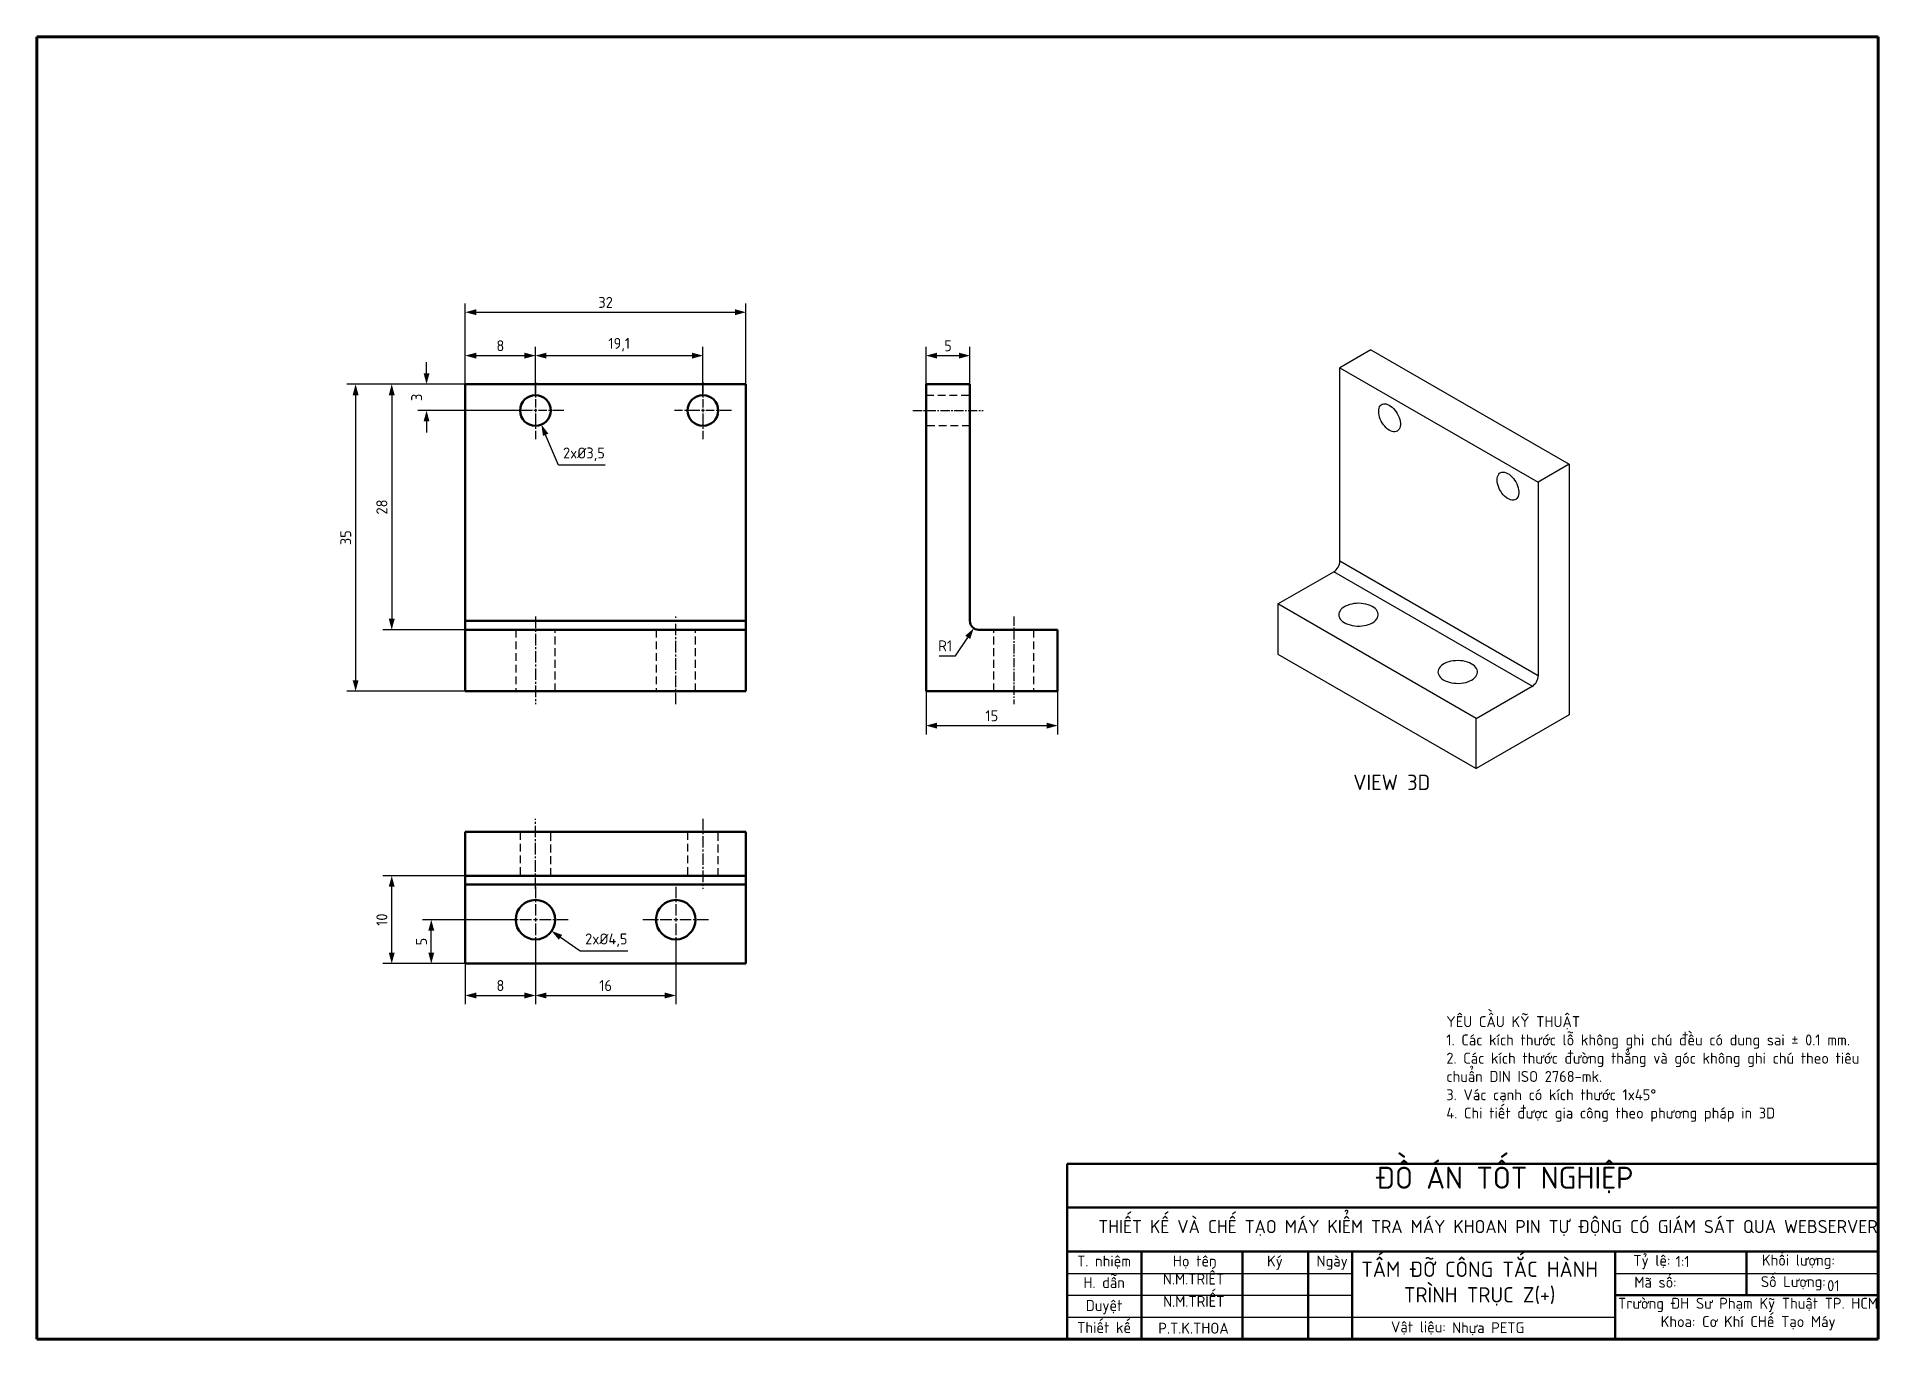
# Model space of a CAD drawing. Header units: millimetres. Extents: x 55 to 6841, y 61 to 3739.
# Drawn here: x 2926.2 to 3136.2, y 63 to 211.5 of the extents above; entities that cross this region are included whole.
import ezdxf

# ---------------------------------------------------------------- set-up
doc = ezdxf.new("R2010")
doc.units = ezdxf.units.MM
doc.header["$LTSCALE"] = 0.7
doc.header["$PDMODE"] = 35
doc.header["$PDSIZE"] = -4
doc.linetypes.add('CENTER2', pattern=[1.125, 0.75, -0.125, 0.125, -0.125])
doc.linetypes.add('HIDDEN', pattern=[9.525, 6.35, -3.175])
doc.layers.get('0').update_dxf_attribs({"color": 255})
for name, color, linetype, lineweight in [('AM_5', 10, 'Continuous', 25), ('AMC_Contour', 7, 'Continuous', 50), ('CON', 7, 'Continuous', 50), ('DIM', 94, 'Continuous', 25), ('KHUNGBV', 5, 'Continuous', 70), ('TEXT', 7, 'Continuous', 25)]:
    doc.layers.add(name, color=color, linetype=linetype, lineweight=lineweight)
doc.styles.add('TCVN-7284', font='tcvn+7284-2003r.ttf')
doc.dimstyles.new('TCVN_ISO-25_RadiusDia', dxfattribs={"dimtxt": 2.5, "dimasz": 2.5, "dimexe": 2, "dimexo": 0, "dimgap": 1, "dimtad": 1, "dimtoh": 1, "dimtxsty": 'TCVN-7284', "dimblk": 'Arrow', "dimcen": 0, "dimclrd": 256, "dimclre": 256, "dimclrt": 256, "dimadec": 0, "dimazin": 0, "dimtfac": 1, "dimtofl": 0, "dimtmove": 0, "dimatfit": 3, "dimldrblk": 'Arrow', "dimfxl": 1, "dimlwd": -1, "dimlwe": -1, "dimarcsym": 0})

msp = doc.modelspace()

# ---------------------------------------------------------------- texts
at = {"insert": (3076.289, 127.317), "char_height": 1.75, "width": 32.83213, "attachment_point": 1, "style": 'TCVN-7284'}
msp.add_mtext('VIEW 3D', dxfattribs=at)
at = {"ltscale": 0.7, "char_height": 1.25, "attachment_point": 1, "style": 'TCVN-7284'}
for s, width, insert in [('1:1', 2.25002, (3113.065, 72.432)), ('01', 2.25002, (3130.337, 69.68)), ('Nhựa PETG', 10.5643, (3087.56, 64.885))]:
    msp.add_mtext_dynamic_manual_height_columns(s, width=width, gutter_width=6.25, heights=[0], dxfattribs=dict(at, insert=insert))
at = {"layer": 'AMC_Contour', "color": 255, "insert": (3090.703, 69.283), "char_height": 1.75, "attachment_point": 5, "style": 'TCVN-7284'}
msp.add_mtext_dynamic_manual_height_columns('TẤM ĐỠ CÔNG TẮC HÀNH TRÌNH TRỤC Z(+)', width=32.90888, gutter_width=8.75, heights=[0], dxfattribs=at)
at = {"layer": 'TEXT', "ltscale": 0.7, "insert": (3086.903, 99.781), "char_height": 1.25, "attachment_point": 1, "style": 'TCVN-7284'}
msp.add_mtext_dynamic_manual_height_columns('YÊU CẦU KỸ THUẬT\\P1. Các kích thước lỗ không ghi chú đều có dung sai ± 0.1 mm. \\P2. Các kích thước đường thẳng và góc không ghi chú theo tiêu chuẩn DIN ISO 2768-mk.\\P3. Vác cạnh có kích thước 1x45°\\P4. Chi tiết được gia công theo phương pháp in 3D', width=51.60396, gutter_width=861.046, heights=[0], dxfattribs=at)

# ---------------------------------------------------------------- blocks, each defined once
blk = doc.blocks.new('*U218')
at = {"layer": 'AM_5', "color": 0, "linetype": 'CENTER2', "ltscale": 2.5, "transparency": 16777216}
for p, q in [((0, 0.45), (0, 3.75)), ((-3.75, 0), (-0.45, 0)), ((0.45, 0), (3.75, 0)), ((0, -3.75), (0, -0.45))]:
    blk.add_line(p, q, dxfattribs=at)
at = {"layer": 'AM_5', "color": 0, "linetype": 'Continuous', "ltscale": 2.5, "transparency": 16777216}
for p, q in [((-0.225, 0), (0.225, 0)), ((0, -0.225), (0, 0.225))]:
    blk.add_line(p, q, dxfattribs=at)
blk = doc.blocks.new('*U219')
at = {"layer": 'AM_5', "color": 0, "linetype": 'CENTER2', "ltscale": 2.5, "transparency": 16777216}
for p, q in [((0, 0.45), (0, 3.75)), ((-3.75, 0), (-0.45, 0)), ((0.45, 0), (3.75, 0)), ((0, -3.75), (0, -0.45))]:
    blk.add_line(p, q, dxfattribs=at)
at = {"layer": 'AM_5', "color": 0, "linetype": 'Continuous', "ltscale": 2.5, "transparency": 16777216}
for p, q in [((-0.225, 0), (0.225, 0)), ((0, -0.225), (0, 0.225))]:
    blk.add_line(p, q, dxfattribs=at)
blk = doc.blocks.new('*U220')
at = {"layer": 'AM_5', "color": 0, "linetype": 'CENTER2', "ltscale": 2.5, "transparency": 16777216}
blk.add_line((0, 4), (0, -4), dxfattribs=at)
blk = doc.blocks.new('*U221')
at = {"layer": 'AM_5', "color": 0, "linetype": 'CENTER2', "ltscale": 2.5, "transparency": 16777216}
blk.add_line((0, -4), (0, 4), dxfattribs=at)
blk = doc.blocks.new('3D_Z+1')
at = {"layer": 'AM_5', "color": 2, "linetype": 'HIDDEN', "ltscale": 0.2}
for p, q in [((2709.9, 145.92), (2709.9, 140.92)), ((2713.4, 140.92), (2713.4, 145.92)), ((2729, 145.92), (2729, 140.92)), ((2732.5, 140.92), (2732.5, 145.92))]:
    blk.add_line(p, q, dxfattribs=at)
at = {"layer": 'CON'}
for p, q in [((2706.75, 155.92), (2738.75, 155.92)), ((2706.75, 155.92), (2706.75, 145.92)), ((2738.75, 155.92), (2738.75, 145.92)), ((2706.75, 140.92), (2706.75, 145.92)), ((2738.75, 145.92), (2706.75, 145.92)), ((2738.75, 140.92), (2738.75, 145.92)), ((2738.75, 140.92), (2706.75, 140.92))]:
    blk.add_line(p, q, dxfattribs=at)
for centre in [(2714.75, 150.92), (2730.75, 150.92)]:
    blk.add_circle(centre, 2.25, dxfattribs=at)
at = {"layer": 'AM_5', "linetype": 'CENTER2', "ltscale": 2.5}
for name, p in [('*U218', (2714.75, 150.92)), ('*U219', (2730.75, 150.92)), ('*U221', (2711.65, 143.42)), ('*U220', (2730.75, 143.42))]:
    blk.add_blockref(name, p, dxfattribs=at)
blk = doc.blocks.new('3D_Z+')
at = {"color": 5}
for p, q in [((2990.55, -133.54), (2987.02, -135.58)), ((2990.55, -133.54), (3013.18, -146.6)), ((2987.02, -157.62), (2987.02, -135.58)), ((2987.02, -135.58), (3009.64, -148.64)), ((3013.18, -146.6), (3009.64, -148.64)), ((3013.18, -146.6), (3013.18, -175.18)), ((3009.64, -148.64), (3009.64, -170.69)), ((2979.95, -162.52), (2986.31, -158.85)), ((3008.94, -171.91), (2986.31, -158.85)), ((2987.02, -157.62), (3009.64, -170.69)), ((3002.57, -175.59), (2979.95, -162.52)), ((2979.95, -162.52), (2979.95, -168.24)), ((2979.95, -168.24), (3002.57, -181.3)), ((3002.57, -175.59), (3008.94, -171.91)), ((3013.18, -175.18), (3002.57, -181.3)), ((3002.57, -181.3), (3002.57, -175.59))]:
    blk.add_line(p, q, dxfattribs=at)
at = {"color": 5, "flags": 128}
for points in [[(2991.44, -140.58), (2991.45, -140.39), (2991.48, -140.21), (2991.54, -140.06), (2991.62, -139.93), (2991.73, -139.83), (2991.85, -139.75), (2991.98, -139.71), (2992.13, -139.7), (2992.29, -139.71), (2992.46, -139.76), (2992.63, -139.84), (2992.8, -139.95), (2992.97, -140.08), (2993.14, -140.24), (2993.29, -140.41), (2993.44, -140.61), (2993.56, -140.81), (2993.67, -141.03), (2993.77, -141.25), (2993.84, -141.48), (2993.88, -141.69), (2993.91, -141.91), (2993.91, -142.1), (2993.88, -142.29), (2993.84, -142.45), (2993.77, -142.59), (2993.67, -142.71), (2993.56, -142.8), (2993.44, -142.86), (2993.29, -142.89), (2993.14, -142.89), (2992.97, -142.85), (2992.8, -142.79), (2992.63, -142.7), (2992.46, -142.58), (2992.29, -142.43), (2992.13, -142.26), (2991.98, -142.08), (2991.85, -141.88), (2991.73, -141.66), (2991.62, -141.44), (2991.54, -141.22), (2991.48, -141), (2991.45, -140.78), (2991.44, -140.58)], [(3004.94, -148.38), (3004.95, -148.18), (3004.99, -148.01), (3005.05, -147.86), (3005.13, -147.73), (3005.23, -147.62), (3005.35, -147.55), (3005.49, -147.51), (3005.64, -147.49), (3005.8, -147.51), (3005.96, -147.56), (3006.14, -147.64), (3006.31, -147.74), (3006.48, -147.88), (3006.64, -148.03), (3006.8, -148.21), (3006.94, -148.4), (3007.07, -148.61), (3007.18, -148.83), (3007.27, -149.05), (3007.34, -149.27), (3007.39, -149.49), (3007.41, -149.7), (3007.41, -149.9), (3007.39, -150.09), (3007.34, -150.25), (3007.27, -150.39), (3007.18, -150.51), (3007.07, -150.6), (3006.94, -150.66), (3006.8, -150.68), (3006.64, -150.68), (3006.48, -150.65), (3006.31, -150.59), (3006.14, -150.49), (3005.96, -150.37), (3005.8, -150.23), (3005.64, -150.06), (3005.49, -149.87), (3005.35, -149.67), (3005.23, -149.46), (3005.13, -149.24), (3005.05, -149.02), (3004.99, -148.8), (3004.95, -148.58), (3004.94, -148.38)], [(2990.73, -164.67), (2990.91, -164.55), (2991.07, -164.41), (2991.2, -164.27), (2991.29, -164.12), (2991.36, -163.97), (2991.39, -163.81), (2991.38, -163.65), (2991.34, -163.49), (2991.27, -163.33), (2991.17, -163.19), (2991.03, -163.05), (2990.87, -162.92), (2990.68, -162.8), (2990.47, -162.7), (2990.23, -162.61), (2989.98, -162.54), (2989.72, -162.49), (2989.45, -162.46), (2989.17, -162.45), (2988.9, -162.46), (2988.62, -162.48), (2988.36, -162.53), (2988.1, -162.59), (2987.87, -162.68), (2987.65, -162.77), (2987.45, -162.89), (2987.28, -163.01), (2987.14, -163.15), (2987.03, -163.3), (2986.95, -163.45), (2986.9, -163.61), (2986.89, -163.77), (2986.91, -163.93), (2986.96, -164.08), (2987.05, -164.24), (2987.17, -164.38), (2987.32, -164.51), (2987.5, -164.64), (2987.7, -164.75), (2987.92, -164.84), (2988.17, -164.92), (2988.42, -164.98), (2988.69, -165.02), (2988.97, -165.04), (2989.24, -165.04), (2989.52, -165.03), (2989.79, -164.99), (2990.05, -164.94), (2990.29, -164.86), (2990.52, -164.77), (2990.73, -164.67)], [(3002.04, -171.2), (3002.23, -171.08), (3002.38, -170.95), (3002.51, -170.8), (3002.61, -170.65), (3002.67, -170.5), (3002.7, -170.34), (3002.7, -170.18), (3002.66, -170.02), (3002.59, -169.87), (3002.48, -169.72), (3002.35, -169.58), (3002.18, -169.45), (3001.99, -169.33), (3001.78, -169.23), (3001.55, -169.14), (3001.3, -169.07), (3001.03, -169.02), (3000.76, -168.99), (3000.49, -168.98), (3000.21, -168.99), (2999.94, -169.01), (2999.67, -169.06), (2999.42, -169.12), (2999.18, -169.21), (2998.96, -169.31), (2998.77, -169.42), (2998.6, -169.54), (2998.45, -169.68), (2998.34, -169.83), (2998.26, -169.98), (2998.22, -170.14), (2998.2, -170.3), (2998.22, -170.46), (2998.28, -170.61), (2998.37, -170.77), (2998.49, -170.91), (2998.64, -171.05), (2998.81, -171.17), (2999.01, -171.28), (2999.24, -171.37), (2999.48, -171.45), (2999.74, -171.51), (3000, -171.55), (3000.28, -171.57), (3000.56, -171.58), (3000.83, -171.56), (3001.1, -171.52), (3001.36, -171.47), (3001.61, -171.39), (3001.84, -171.3), (3002.04, -171.2)]]:
    blk.add_lwpolyline(points, dxfattribs=at)
at = {"color": 5}
for centre in [(2985.48, -157.55), (3008.11, -170.62)]:
    blk.add_arc(centre, 1.54, 302.6055, 357.3945, dxfattribs=at)
blk = doc.blocks.new('Arrow')
at = {"layer": 'DIM'}
blk.add_solid([(-1, 0.27), (-1, -0.27), (0, 0)], dxfattribs=at)
blk = doc.blocks.new('*D263')
at = {"layer": 'Defpoints', "color": 0, "ltscale": 0.2, "transparency": 16777216}
for p in [(2983.02, 175.1), (2975.02, 171.84), (2983.02, 170.59)]:
    blk.add_point(p, dxfattribs=at)
at = {"layer": 'DIM', "ltscale": 0.2, "transparency": 16777216}
for p, q in [((2975.02, 171.84), (2975.02, 176.1)), ((2976.27, 175.1), (2981.77, 175.1)), ((2983.02, 170.59), (2983.02, 176.1))]:
    blk.add_line(p, q, dxfattribs=at)
at = {"layer": 'DIM', "ltscale": 0.2, "transparency": 16777216, "xscale": 1.25, "yscale": 1.25, "zscale": 1.25, "rotation": 180}
blk.add_blockref('Arrow', (2975.02, 175.1), dxfattribs=at)
at = {"layer": 'DIM', "ltscale": 0.2, "transparency": 16777216, "xscale": 1.25, "yscale": 1.25, "zscale": 1.25}
blk.add_blockref('Arrow', (2983.02, 175.1), dxfattribs=at)
at = {"layer": 'DIM', "ltscale": 0.2, "transparency": 16777216, "insert": (2979.02, 176.23), "char_height": 1.25, "attachment_point": 5, "style": 'TCVN-7284', "bg_fill": 3, "box_fill_scale": 1.1, "bg_fill_color": 256, "bg_fill_true_color": 13158600, "bg_fill_transparency": 0}
blk.add_mtext('8', dxfattribs=at)
blk = doc.blocks.new('*D264')
at = {"layer": 'Defpoints', "color": 0, "ltscale": 0.7, "transparency": 16777216}
for p in [(3002.12, 175.1), (2983.02, 170.59), (3002.12, 170.59)]:
    blk.add_point(p, dxfattribs=at)
at = {"layer": 'DIM', "ltscale": 0.7, "transparency": 16777216}
for p, q in [((2983.02, 170.59), (2983.02, 176.1)), ((2984.27, 175.1), (3000.87, 175.1)), ((3002.12, 170.59), (3002.12, 176.1))]:
    blk.add_line(p, q, dxfattribs=at)
at = {"layer": 'DIM', "ltscale": 0.7, "transparency": 16777216, "xscale": 1.25, "yscale": 1.25, "zscale": 1.25, "rotation": 180}
blk.add_blockref('Arrow', (2983.02, 175.1), dxfattribs=at)
at = {"layer": 'DIM', "ltscale": 0.7, "transparency": 16777216, "xscale": 1.25, "yscale": 1.25, "zscale": 1.25}
blk.add_blockref('Arrow', (3002.12, 175.1), dxfattribs=at)
at = {"layer": 'DIM', "ltscale": 0.7, "transparency": 16777216, "insert": (2992.57, 176.35), "char_height": 1.25, "attachment_point": 5, "style": 'TCVN-7284'}
blk.add_mtext('\\A1;19,1', dxfattribs=at)
blk = doc.blocks.new('*D265')
at = {"layer": 'Defpoints', "color": 0, "ltscale": 0.7, "transparency": 16777216}
for p in [(3007.02, 180.05), (2975.02, 171.84), (3007.02, 171.84)]:
    blk.add_point(p, dxfattribs=at)
at = {"layer": 'DIM', "ltscale": 0.7, "transparency": 16777216}
for p, q in [((2975.02, 171.84), (2975.02, 181.05)), ((3007.02, 171.84), (3007.02, 181.05)), ((2976.27, 180.05), (3005.77, 180.05))]:
    blk.add_line(p, q, dxfattribs=at)
at = {"layer": 'DIM', "ltscale": 0.7, "transparency": 16777216, "xscale": 1.25, "yscale": 1.25, "zscale": 1.25, "rotation": 180}
blk.add_blockref('Arrow', (2975.02, 180.05), dxfattribs=at)
at = {"layer": 'DIM', "ltscale": 0.7, "transparency": 16777216, "xscale": 1.25, "yscale": 1.25, "zscale": 1.25}
blk.add_blockref('Arrow', (3007.02, 180.05), dxfattribs=at)
at = {"layer": 'DIM', "ltscale": 0.7, "transparency": 16777216, "insert": (2991.02, 181.17), "char_height": 1.25, "attachment_point": 5, "style": 'TCVN-7284'}
blk.add_mtext('32', dxfattribs=at)
blk = doc.blocks.new('*D266')
at = {"layer": 'Defpoints', "color": 0, "ltscale": 0.2, "transparency": 16777216}
for p in [(2975.02, 171.84), (2981.27, 168.84)]:
    blk.add_point(p, dxfattribs=at)
at = {"layer": 'DIM', "ltscale": 0.2, "transparency": 16777216}
for p, q in [((2970.6, 173.09), (2970.6, 174.34)), ((2975.02, 171.84), (2969.6, 171.84)), ((2981.27, 168.84), (2969.6, 168.84)), ((2970.6, 167.59), (2970.6, 166.34))]:
    blk.add_line(p, q, dxfattribs=at)
at = {"layer": 'DIM', "ltscale": 0.2, "transparency": 16777216, "xscale": 1.25, "yscale": 1.25, "zscale": 1.25}
for p, rotation in [((2970.6, 171.84), 270), ((2970.6, 168.84), 90)]:
    blk.add_blockref('Arrow', p, dxfattribs=dict(at, rotation=rotation))
at = {"layer": 'DIM', "ltscale": 0.2, "transparency": 16777216, "insert": (2969.47, 170.34), "char_height": 1.25, "attachment_point": 5, "rotation": 90, "style": 'TCVN-7284', "bg_fill": 3, "box_fill_scale": 1.1, "bg_fill_color": 256, "bg_fill_true_color": 13158600, "bg_fill_transparency": 0}
blk.add_mtext('3', dxfattribs=at)
at = {"layer": 'Defpoints', "color": 0, "ltscale": 0.2, "transparency": 16777216}
blk.add_point((2970.6, 168.84), dxfattribs=at)
blk = doc.blocks.new('*D267')
at = {"layer": 'Defpoints', "color": 0, "ltscale": 0.2, "transparency": 16777216}
for p in [(2975.02, 171.84), (2966.63, 143.84), (2975.02, 143.84)]:
    blk.add_point(p, dxfattribs=at)
at = {"layer": 'DIM', "ltscale": 0.2, "transparency": 16777216}
for p, q in [((2975.02, 171.84), (2965.63, 171.84)), ((2966.63, 170.59), (2966.63, 145.09)), ((2975.02, 143.84), (2965.63, 143.84))]:
    blk.add_line(p, q, dxfattribs=at)
at = {"layer": 'DIM', "ltscale": 0.2, "transparency": 16777216, "xscale": 1.25, "yscale": 1.25, "zscale": 1.25}
for p, rotation in [((2966.63, 171.84), 90), ((2966.63, 143.84), 270)]:
    blk.add_blockref('Arrow', p, dxfattribs=dict(at, rotation=rotation))
at = {"layer": 'DIM', "ltscale": 0.2, "transparency": 16777216, "insert": (2965.5, 157.84), "char_height": 1.25, "attachment_point": 5, "rotation": 90, "style": 'TCVN-7284', "bg_fill": 3, "box_fill_scale": 1.1, "bg_fill_color": 256, "bg_fill_true_color": 13158600, "bg_fill_transparency": 0}
blk.add_mtext('28', dxfattribs=at)
blk = doc.blocks.new('*D268')
at = {"layer": 'Defpoints', "color": 0, "ltscale": 0.7, "transparency": 16777216}
for p in [(2975.02, 171.84), (2962.51, 136.84), (2975.02, 136.84)]:
    blk.add_point(p, dxfattribs=at)
at = {"layer": 'DIM', "ltscale": 0.7, "transparency": 16777216}
for p, q in [((2975.02, 171.84), (2961.51, 171.84)), ((2962.51, 170.59), (2962.51, 138.09)), ((2975.02, 136.84), (2961.51, 136.84))]:
    blk.add_line(p, q, dxfattribs=at)
at = {"layer": 'DIM', "ltscale": 0.7, "transparency": 16777216, "xscale": 1.25, "yscale": 1.25, "zscale": 1.25}
for p, rotation in [((2962.51, 171.84), 90), ((2962.51, 136.84), 270)]:
    blk.add_blockref('Arrow', p, dxfattribs=dict(at, rotation=rotation))
at = {"layer": 'DIM', "ltscale": 0.7, "transparency": 16777216, "insert": (2961.38, 154.34), "char_height": 1.25, "attachment_point": 5, "rotation": 90, "style": 'TCVN-7284'}
blk.add_mtext('35', dxfattribs=at)
blk = doc.blocks.new('*D269')
at = {"layer": 'Defpoints', "color": 0, "ltscale": 0.2, "transparency": 16777216}
for p in [(2971.14, 110.78), (2980.77, 110.78), (2975.02, 105.78)]:
    blk.add_point(p, dxfattribs=at)
at = {"layer": 'DIM', "ltscale": 0.2, "transparency": 16777216}
for p, q in [((2980.77, 110.78), (2970.14, 110.78)), ((2971.14, 107.03), (2971.14, 109.53)), ((2975.02, 105.78), (2970.14, 105.78))]:
    blk.add_line(p, q, dxfattribs=at)
at = {"layer": 'DIM', "ltscale": 0.2, "transparency": 16777216, "xscale": 1.25, "yscale": 1.25, "zscale": 1.25}
for p, rotation in [((2971.14, 110.78), 90), ((2971.14, 105.78), 270)]:
    blk.add_blockref('Arrow', p, dxfattribs=dict(at, rotation=rotation))
at = {"layer": 'DIM', "ltscale": 0.2, "transparency": 16777216, "insert": (2970.02, 108.28), "char_height": 1.25, "attachment_point": 5, "rotation": 90, "style": 'TCVN-7284', "bg_fill": 3, "box_fill_scale": 1.1, "bg_fill_color": 256, "bg_fill_true_color": 13158600, "bg_fill_transparency": 0}
blk.add_mtext('5', dxfattribs=at)
blk = doc.blocks.new('*D270')
at = {"layer": 'Defpoints', "color": 0, "ltscale": 0.2, "transparency": 16777216}
for p in [(2966.63, 115.78), (2975.02, 115.78), (2975.02, 105.78)]:
    blk.add_point(p, dxfattribs=at)
at = {"layer": 'DIM', "ltscale": 0.2, "transparency": 16777216}
for p, q in [((2975.02, 115.78), (2965.63, 115.78)), ((2966.63, 107.03), (2966.63, 114.53)), ((2975.02, 105.78), (2965.63, 105.78))]:
    blk.add_line(p, q, dxfattribs=at)
at = {"layer": 'DIM', "ltscale": 0.2, "transparency": 16777216, "xscale": 1.25, "yscale": 1.25, "zscale": 1.25}
for p, rotation in [((2966.63, 115.78), 90), ((2966.63, 105.78), 270)]:
    blk.add_blockref('Arrow', p, dxfattribs=dict(at, rotation=rotation))
at = {"layer": 'DIM', "ltscale": 0.2, "transparency": 16777216, "insert": (2965.5, 110.78), "char_height": 1.25, "attachment_point": 5, "rotation": 90, "style": 'TCVN-7284', "bg_fill": 3, "box_fill_scale": 1.1, "bg_fill_color": 256, "bg_fill_true_color": 13158600, "bg_fill_transparency": 0}
blk.add_mtext('10', dxfattribs=at)
blk = doc.blocks.new('*D271')
at = {"layer": 'Defpoints', "color": 0, "ltscale": 0.2, "transparency": 16777216}
for p in [(2983.02, 108.53), (2975.02, 105.78), (2983.02, 102.14)]:
    blk.add_point(p, dxfattribs=at)
at = {"layer": 'DIM', "ltscale": 0.2, "transparency": 16777216}
for p, q in [((2983.02, 108.53), (2983.02, 101.14)), ((2975.02, 105.78), (2975.02, 101.14)), ((2976.27, 102.14), (2981.77, 102.14))]:
    blk.add_line(p, q, dxfattribs=at)
at = {"layer": 'DIM', "ltscale": 0.2, "transparency": 16777216, "xscale": 1.25, "yscale": 1.25, "zscale": 1.25, "rotation": 180}
blk.add_blockref('Arrow', (2975.02, 102.14), dxfattribs=at)
at = {"layer": 'DIM', "ltscale": 0.2, "transparency": 16777216, "xscale": 1.25, "yscale": 1.25, "zscale": 1.25}
blk.add_blockref('Arrow', (2983.02, 102.14), dxfattribs=at)
at = {"layer": 'DIM', "ltscale": 0.2, "transparency": 16777216, "insert": (2979.02, 103.27), "char_height": 1.25, "attachment_point": 5, "style": 'TCVN-7284', "bg_fill": 3, "box_fill_scale": 1.1, "bg_fill_color": 256, "bg_fill_true_color": 13158600, "bg_fill_transparency": 0}
blk.add_mtext('8', dxfattribs=at)
blk = doc.blocks.new('*D272')
at = {"layer": 'Defpoints', "color": 0, "ltscale": 0.2, "transparency": 16777216}
for p in [(2983.02, 108.53), (2999.02, 108.53), (2999.02, 102.14)]:
    blk.add_point(p, dxfattribs=at)
at = {"layer": 'DIM', "ltscale": 0.2, "transparency": 16777216}
for p, q in [((2983.02, 108.53), (2983.02, 101.14)), ((2999.02, 108.53), (2999.02, 101.14)), ((2984.27, 102.14), (2997.77, 102.14))]:
    blk.add_line(p, q, dxfattribs=at)
at = {"layer": 'DIM', "ltscale": 0.2, "transparency": 16777216, "xscale": 1.25, "yscale": 1.25, "zscale": 1.25, "rotation": 180}
blk.add_blockref('Arrow', (2983.02, 102.14), dxfattribs=at)
at = {"layer": 'DIM', "ltscale": 0.2, "transparency": 16777216, "xscale": 1.25, "yscale": 1.25, "zscale": 1.25}
blk.add_blockref('Arrow', (2999.02, 102.14), dxfattribs=at)
at = {"layer": 'DIM', "ltscale": 0.2, "transparency": 16777216, "insert": (2991.02, 103.27), "char_height": 1.25, "attachment_point": 5, "style": 'TCVN-7284', "bg_fill": 3, "box_fill_scale": 1.1, "bg_fill_color": 256, "bg_fill_true_color": 13158600, "bg_fill_transparency": 0}
blk.add_mtext('16', dxfattribs=at)
blk = doc.blocks.new('*D273')
at = {"layer": 'Defpoints', "color": 0, "ltscale": 0.2, "transparency": 16777216}
for p in [(3032.57, 175.1), (3027.57, 171.84), (3032.57, 171.84)]:
    blk.add_point(p, dxfattribs=at)
at = {"layer": 'DIM', "ltscale": 0.2, "transparency": 16777216}
for p, q in [((3027.57, 171.84), (3027.57, 176.1)), ((3028.82, 175.1), (3031.32, 175.1)), ((3032.57, 171.84), (3032.57, 176.1))]:
    blk.add_line(p, q, dxfattribs=at)
at = {"layer": 'DIM', "ltscale": 0.2, "transparency": 16777216, "xscale": 1.25, "yscale": 1.25, "zscale": 1.25, "rotation": 180}
blk.add_blockref('Arrow', (3027.57, 175.1), dxfattribs=at)
at = {"layer": 'DIM', "ltscale": 0.2, "transparency": 16777216, "xscale": 1.25, "yscale": 1.25, "zscale": 1.25}
blk.add_blockref('Arrow', (3032.57, 175.1), dxfattribs=at)
at = {"layer": 'DIM', "ltscale": 0.2, "transparency": 16777216, "insert": (3030.07, 176.23), "char_height": 1.25, "attachment_point": 5, "style": 'TCVN-7284', "bg_fill": 3, "box_fill_scale": 1.1, "bg_fill_color": 256, "bg_fill_true_color": 13158600, "bg_fill_transparency": 0}
blk.add_mtext('5', dxfattribs=at)
blk = doc.blocks.new('*D274')
at = {"layer": 'Defpoints', "color": 0, "ltscale": 0.7, "transparency": 16777216}
for p in [(3027.57, 136.84), (3042.57, 136.84), (3042.57, 132.91)]:
    blk.add_point(p, dxfattribs=at)
at = {"layer": 'DIM', "ltscale": 0.7, "transparency": 16777216}
for p, q in [((3027.57, 136.84), (3027.57, 131.91)), ((3042.57, 136.84), (3042.57, 131.91)), ((3028.82, 132.91), (3041.32, 132.91))]:
    blk.add_line(p, q, dxfattribs=at)
at = {"layer": 'DIM', "ltscale": 0.7, "transparency": 16777216, "xscale": 1.25, "yscale": 1.25, "zscale": 1.25, "rotation": 180}
blk.add_blockref('Arrow', (3027.57, 132.91), dxfattribs=at)
at = {"layer": 'DIM', "ltscale": 0.7, "transparency": 16777216, "xscale": 1.25, "yscale": 1.25, "zscale": 1.25}
blk.add_blockref('Arrow', (3042.57, 132.91), dxfattribs=at)
at = {"layer": 'DIM', "ltscale": 0.7, "transparency": 16777216, "insert": (3035.07, 134.04), "char_height": 1.25, "attachment_point": 5, "style": 'TCVN-7284'}
blk.add_mtext('15', dxfattribs=at)
blk = doc.blocks.new('KHUNG_A3')
at = {"layer": 'CON', "color": 8, "linetype": 'Continuous', "ltscale": 0.66}
for p, q in [((296.71, 84.61), (296.71, 44.61)), ((296.71, 84.61), (481.71, 84.61)), ((296.71, 74.61), (481.71, 74.61)), ((296.71, 64.61), (481.71, 64.61)), ((313.71, 64.61), (313.71, 44.61)), ((336.71, 64.61), (336.71, 44.61)), ((351.71, 64.61), (351.71, 44.61)), ((361.71, 64.61), (361.71, 44.61)), ((421.71, 44.61), (421.71, 64.61)), ((451.71, 54.61), (451.71, 64.61)), ((421.71, 54.61), (481.71, 54.61))]:
    blk.add_line(p, q, dxfattribs=at)
at = {"layer": 'DIM', "color": 8, "linetype": 'Continuous', "ltscale": 0.66}
for p, q in [((296.71, 59.61), (361.71, 59.61)), ((421.71, 59.61), (481.71, 59.61)), ((296.71, 54.61), (361.71, 54.61)), ((296.71, 49.61), (421.71, 49.61))]:
    blk.add_line(p, q, dxfattribs=at)
at = {"layer": 'KHUNGBV', "color": 8, "linetype": 'Continuous', "ltscale": 0.66}
for p, q in [((481.71, 341.61), (61.71, 341.61)), ((61.71, 341.61), (61.71, 44.61)), ((481.71, 44.61), (481.71, 341.61)), ((61.71, 44.61), (481.71, 44.61))]:
    blk.add_line(p, q, dxfattribs=at)
at = {"color": 255, "attachment_point": 1, "style": 'TCVN-7284'}
for s, width, insert, char_height in [('{\\W1.485708; }ĐỒ ÁN TỐT NGHIỆP', 65.6643, (362.61, 83.93), 5), ('\\pxqc;T. nhiệm', 16.8827, (296.71, 63.68), 2.5), ('{\\W2.460912; }Họ tên', 16.8827, (317.11, 63.68), 2.5), ('{\\W4.544245; }Ký', 16.8827, (335.42, 63.68), 2.5), ('{\\W1.017842; }Ngày', 9.8035, (352.08, 63.68), 2.5), ('\\pxqc;Tỷ lệ:', 9.8035, (425.19, 63.83), 2.5), ('\\pxqc;Khối lượng:', 20.0073, (453.51, 63.88), 2.5), ('\\pxqc;H. dẫn', 16.8827, (296.71, 58.76), 2.5), ('\\pxqc;N.M.TRIẾT', 16.8827, (317.11, 59.57), 2.5), ('{\\W0.286782; }Mã số:', 12.5818, (425.56, 58.85), 2.5), ('\\pxqc;Số Lượng:', 17.9691, (453.36, 58.98), 2.5), ('\\pxqc;N.M.TRIẾT', 16.8827, (317.16, 54.47), 2.5), ('\\pxqc;Duyệt', 16.8827, (296.71, 53.54), 2.5), ('{\\W0.981773; }Trường ĐH Sư Phạm Kỹ Thuật TP. HCM\\P{\\W7.398439; }Khoa: Cơ Khí CHế Tạo Máy ', 61.6953, (420.88, 54.04), 2.5), ('\\pxqc;Thiết kế', 16.8827, (296.71, 48.52), 2.5), ('\\pxqc;P.T.K.THOA', 16.8827, (317.11, 48.37), 2.5), ('\\pxi-3,l3,qc,t3;Vật liệu:', 59.8171, (346.92, 48.66), 2.5)]:
    blk.add_mtext_dynamic_manual_height_columns(s, width=width, gutter_width=88.6, heights=[0], dxfattribs=dict(at, insert=insert, char_height=char_height))
at = {"color": 255, "insert": (303.83, 71.79), "char_height": 3, "width": 178.521, "attachment_point": 1, "style": 'TCVN-7284'}
blk.add_mtext('THIẾT KẾ VÀ CHẾ TẠO MÁY KIỂM TRA MÁY KHOAN PIN TỰ ĐỘNG CÓ GIÁM SÁT QUA WEBSERVER\\P', dxfattribs=at)
blk = doc.blocks.new('*U794')
at = {"layer": 'AM_5', "color": 0, "linetype": 'CENTER2', "ltscale": 2.5, "transparency": 16777216}
for p, q in [((0, 0.35), (0, 3.25)), ((-3.25, 0), (-0.35, 0)), ((0.35, 0), (3.25, 0)), ((0, -3.25), (0, -0.35))]:
    blk.add_line(p, q, dxfattribs=at)
at = {"layer": 'AM_5', "color": 0, "linetype": 'Continuous', "ltscale": 2.5, "transparency": 16777216}
for p, q in [((-0.175, 0), (0.175, 0)), ((0, -0.175), (0, 0.175))]:
    blk.add_line(p, q, dxfattribs=at)
blk = doc.blocks.new('*U795')
at = {"layer": 'AM_5', "color": 0, "linetype": 'CENTER2', "ltscale": 2.5, "transparency": 16777216}
for p, q in [((0, 0.35), (0, 3.25)), ((-3.25, 0), (-0.35, 0)), ((0.35, 0), (3.25, 0)), ((0, -3.25), (0, -0.35))]:
    blk.add_line(p, q, dxfattribs=at)
at = {"layer": 'AM_5', "color": 0, "linetype": 'Continuous', "ltscale": 2.5, "transparency": 16777216}
for p, q in [((-0.175, 0), (0.175, 0)), ((0, -0.175), (0, 0.175))]:
    blk.add_line(p, q, dxfattribs=at)
blk = doc.blocks.new('*U796')
at = {"layer": 'AM_5', "color": 0, "linetype": 'CENTER2', "ltscale": 2.5, "transparency": 16777216}
blk.add_line((0, -5), (0, 5), dxfattribs=at)
blk = doc.blocks.new('*U797')
at = {"layer": 'AM_5', "color": 0, "linetype": 'CENTER2', "ltscale": 2.5, "transparency": 16777216}
blk.add_line((0, 5), (0, -5), dxfattribs=at)
blk = doc.blocks.new('*U798')
at = {"layer": 'AM_5', "color": 0, "linetype": 'CENTER2', "ltscale": 2, "transparency": 16777216}
blk.add_line((0, 5), (0, -5), dxfattribs=at)
blk = doc.blocks.new('*U799')
at = {"layer": 'AM_5', "color": 0, "linetype": 'CENTER2', "ltscale": 2, "transparency": 16777216}
blk.add_line((-4, 0), (4, 0), dxfattribs=at)
blk = doc.blocks.new('*D800')
at = {"layer": 'Defpoints', "color": 0, "ltscale": 0.2, "transparency": 16777216}
for p in [(3033.01, 144.01), (3033.57, 144.84)]:
    blk.add_point(p, dxfattribs=at)
at = {"layer": 'DIM', "ltscale": 0.2, "transparency": 16777216}
for p, q in [((3030.94, 140.88), (3032.32, 142.97)), ((3029.07, 140.88), (3030.94, 140.88))]:
    blk.add_line(p, q, dxfattribs=at)
at = {"layer": 'DIM', "ltscale": 0.2, "transparency": 16777216, "xscale": 1.25, "yscale": 1.25, "zscale": 1.25, "rotation": 56.45744764987748}
blk.add_blockref('Arrow', (3033.01, 144.01), dxfattribs=at)
at = {"layer": 'DIM', "ltscale": 0.2, "transparency": 16777216, "insert": (3029.75, 142.01), "char_height": 1.25, "attachment_point": 5, "style": 'TCVN-7284', "bg_fill": 3, "box_fill_scale": 1.1, "bg_fill_color": 256, "bg_fill_true_color": 13158600, "bg_fill_transparency": 0}
blk.add_mtext('R1', dxfattribs=at)
blk = doc.blocks.new('*D801')
at = {"layer": 'Defpoints', "color": 0, "ltscale": 0.2, "transparency": 16777216}
for p in [(2982.34, 170.45), (2983.7, 167.23)]:
    blk.add_point(p, dxfattribs=at)
at = {"layer": 'DIM', "linetype": 'ByBlock', "ltscale": 0.2, "transparency": 16777216}
for p, q in [((2985.64, 162.6), (2984.18, 166.08)), ((2990.96, 162.6), (2985.64, 162.6))]:
    blk.add_line(p, q, dxfattribs=at)
at = {"layer": 'DIM', "ltscale": 0.2, "transparency": 16777216, "xscale": 1.250000000000297, "yscale": 1.250000000000297, "zscale": 1.250000000000297, "rotation": 112.8198717346371}
blk.add_blockref('Arrow', (2983.7, 167.23), dxfattribs=at)
at = {"layer": 'DIM', "ltscale": 0.2, "transparency": 16777216, "insert": (2988.55, 163.85), "char_height": 1.25, "attachment_point": 5, "style": 'TCVN-7284', "bg_fill": 3, "box_fill_scale": 1.1, "bg_fill_color": 256, "bg_fill_true_color": 13158600, "bg_fill_transparency": 0}
blk.add_mtext('2x%%C3,5', dxfattribs=at)
blk = doc.blocks.new('*D802')
at = {"layer": 'Defpoints', "color": 0, "ltscale": 0.2, "transparency": 16777216}
for p in [(2981.18, 112.08), (2984.86, 109.49)]:
    blk.add_point(p, dxfattribs=at)
at = {"layer": 'DIM', "linetype": 'ByBlock', "ltscale": 0.2, "transparency": 16777216}
for p, q in [((2988.13, 107.19), (2985.88, 108.77)), ((2993.57, 107.19), (2988.13, 107.19))]:
    blk.add_line(p, q, dxfattribs=at)
at = {"layer": 'DIM', "ltscale": 0.2, "transparency": 16777216, "xscale": 1.250000000000297, "yscale": 1.250000000000297, "zscale": 1.250000000000297, "rotation": 144.8722618109121}
blk.add_blockref('Arrow', (2984.86, 109.49), dxfattribs=at)
at = {"layer": 'DIM', "ltscale": 0.2, "transparency": 16777216, "insert": (2991.1, 108.44), "char_height": 1.25, "attachment_point": 5, "style": 'TCVN-7284', "bg_fill": 3, "box_fill_scale": 1.1, "bg_fill_color": 256, "bg_fill_true_color": 13158600, "bg_fill_transparency": 0}
blk.add_mtext('2x%%C4,5', dxfattribs=at)

# ---------------------------------------------------------------- dimensions: what is measured, and where the dimension line sits
at = {"layer": 'DIM', "ltscale": 0.7}
dim = msp.add_linear_dim(base=(3042.565, 132.914), p1=(3027.565, 136.842), p2=(3042.565, 136.842), dimstyle='TCVN_ISO-25_RadiusDia', override={"dimscale": 0.5, "dimtp": 0.15, "dimtm": 0.15}, dxfattribs=at)
dim.commit()
dim.dimension.update_dxf_attribs({"geometry": '*D274', "text_midpoint": (3035.065, 134.039)})

# ---------------------------------------------------------------- linework, layer by layer
at = {"layer": 'AM_5', "color": 2, "linetype": 'HIDDEN', "ltscale": 0.2}
for p, q in [((3027.565, 170.592), (3032.565, 170.592)), ((3032.565, 167.092), (3027.565, 167.092)), ((2980.77, 143.842), (2980.77, 136.842)), ((2985.27, 136.842), (2985.27, 143.842)), ((2996.77, 143.842), (2996.77, 136.842)), ((3001.27, 136.842), (3001.27, 143.842)), ((3035.315, 136.842), (3035.315, 143.842)), ((3039.815, 143.842), (3039.815, 136.842))]:
    msp.add_line(p, q, dxfattribs=at)
at = {"layer": 'CON'}
for p, q in [((2975.02, 171.842), (3007.02, 171.842)), ((2975.02, 143.842), (2975.02, 171.842)), ((3007.02, 171.842), (3007.02, 143.842)), ((3027.565, 171.842), (3032.565, 171.842)), ((3027.565, 171.842), (3027.565, 136.842)), ((3032.565, 171.842), (3032.565, 144.842)), ((3007.02, 143.842), (2975.02, 143.842)), ((2975.02, 143.842), (2975.02, 136.842)), ((3007.02, 136.842), (3007.02, 143.842)), ((3042.565, 143.842), (3033.565, 143.842)), ((3042.565, 136.842), (3042.565, 143.842)), ((2975.02, 136.842), (3007.02, 136.842)), ((3027.565, 136.842), (3042.565, 136.842))]:
    msp.add_line(p, q, dxfattribs=at)
for centre in [(2983.02, 168.842), (3002.12, 168.842)]:
    msp.add_circle(centre, 1.75, dxfattribs=at)
msp.add_arc((3033.565, 144.842), 1, 180, 270, dxfattribs=at)

# ---------------------------------------------------------------- block references
at = {"layer": 'AM_5', "linetype": 'CENTER2', "ltscale": 2.5, "rotation": 180}
for name, p in [('*U795', (2983.02, 168.842)), ('*U794', (3002.12, 168.842))]:
    msp.add_blockref(name, p, dxfattribs=at)
at = {"layer": 'AM_5', "linetype": 'CENTER2', "ltscale": 2}
for name, p in [('*U799', (3030.065, 168.842)), ('*U798', (3037.565, 140.342))]:
    msp.add_blockref(name, p, dxfattribs=at)
at = {"layer": 'AM_5', "linetype": 'CENTER2', "ltscale": 2.5}
for name, p in [('*U797', (2983.02, 140.342)), ('*U796', (2999.02, 140.342))]:
    msp.add_blockref(name, p, dxfattribs=at)
at = {"layer": 'AM_5', "rotation": 180}
msp.add_blockref('3D_Z+1', (5713.766, 261.704), dxfattribs=at)
at = {"layer": 'DIM'}
msp.add_blockref('3D_Z+', (87.75, 309.305), dxfattribs=at)

msp.set_redraw_order([(e.dxf.handle, doc.entitydb.next_handle()) for e in msp.query("TEXT MTEXT ATTDEF DIMENSION ARC_DIMENSION")])  # texts and dimensions are drawn at this point

# ---------------------------------------------------------------- next in the draw order: dimensions: what is measured, and where the dimension line sits
at = {"layer": 'DIM', "ltscale": 0.2}
for base, p1, p2, picture, middle in [((2983.02, 175.103), (2975.02, 171.842), (2983.02, 170.592), '*D263', (2979.02, 176.228)), ((3032.565, 175.103), (3027.565, 171.842), (3032.565, 171.842), '*D273', (3030.065, 176.228))]:
    dim = msp.add_linear_dim(base=base, p1=p1, p2=p2, dimstyle='TCVN_ISO-25_RadiusDia', override={"dimscale": 0.5, "dimtfill": 1, "dimarcsym": 1}, dxfattribs=at)
    dim.commit()
    dim.dimension.update_dxf_attribs({"geometry": picture, "text_midpoint": middle})
dim = msp.add_linear_dim(base=(2971.142, 110.782), p1=(2975.02, 105.782), p2=(2980.77, 110.782), angle=90, dimstyle='TCVN_ISO-25_RadiusDia', override={"dimscale": 0.5, "dimtfill": 1, "dimarcsym": 1}, dxfattribs=at)
dim.commit()
dim.dimension.update_dxf_attribs({"geometry": '*D269', "text_midpoint": (2970.017, 108.282)})

# ---------------------------------------------------------------- next in the draw order: dimensions: what is measured, and where the dimension line sits
at = {"layer": 'DIM', "ltscale": 0.7}
dim = msp.add_linear_dim(base=(3007.02, 180.047), p1=(2975.02, 171.842), p2=(3007.02, 171.842), dimstyle='TCVN_ISO-25_RadiusDia', override={"dimscale": 0.5, "dimtp": 0.15, "dimtm": 0.15}, dxfattribs=at)
dim.commit()
dim.dimension.update_dxf_attribs({"geometry": '*D265', "text_midpoint": (2991.02, 180.047), "dimtype": 160})
dim = msp.add_linear_dim(base=(3002.12, 175.103), p1=(2983.02, 170.592), p2=(3002.12, 170.592), dimstyle='TCVN_ISO-25_RadiusDia', override={"dimscale": 0.5, "dimtp": 0.26, "dimtm": 0.16, "dimtmove": 1, "dimtolj": 1}, dxfattribs=at)
dim.commit()
dim.dimension.update_dxf_attribs({"geometry": '*D264', "text_midpoint": (2992.57, 176.353)})
at = {"layer": 'DIM', "ltscale": 0.2}
dim = msp.add_linear_dim(base=(2966.627, 115.782), p1=(2975.02, 105.782), p2=(2975.02, 115.782), angle=90, dimstyle='TCVN_ISO-25_RadiusDia', override={"dimscale": 0.5, "dimtfill": 1, "dimarcsym": 1}, dxfattribs=at)
dim.commit()
dim.dimension.update_dxf_attribs({"geometry": '*D270', "text_midpoint": (2965.502, 110.782)})

# ---------------------------------------------------------------- next in the draw order: linework, layer by layer
at = {"layer": 'CON'}
msp.add_line((2975.02, 114.782), (3007.02, 114.782), dxfattribs=at)

# ---------------------------------------------------------------- next in the draw order: dimensions: what is measured, and where the dimension line sits
at = {"layer": 'DIM', "ltscale": 0.2}
dim = msp.add_linear_dim(base=(2970.6, 168.842), p1=(2975.02, 171.842), p2=(2981.27, 168.842), angle=90, dimstyle='TCVN_ISO-25_RadiusDia', override={"dimscale": 0.5, "dimtfill": 1, "dimarcsym": 1}, dxfattribs=at)
dim.commit()
dim.dimension.update_dxf_attribs({"geometry": '*D266', "text_midpoint": (2969.475, 170.342)})
dim = msp.add_linear_dim(base=(2983.02, 102.14), p1=(2975.02, 105.782), p2=(2983.02, 108.532), dimstyle='TCVN_ISO-25_RadiusDia', override={"dimscale": 0.5, "dimtfill": 1, "dimarcsym": 1}, dxfattribs=at)
dim.commit()
dim.dimension.update_dxf_attribs({"geometry": '*D271', "text_midpoint": (2979.02, 103.265)})

# ---------------------------------------------------------------- next in the draw order: dimensions: what is measured, and where the dimension line sits
dim = msp.add_linear_dim(base=(2966.627, 143.842), p1=(2975.02, 171.842), p2=(2975.02, 143.842), angle=90, dimstyle='TCVN_ISO-25_RadiusDia', override={"dimscale": 0.5, "dimtfill": 1, "dimarcsym": 1}, dxfattribs=at)
dim.commit()
dim.dimension.update_dxf_attribs({"geometry": '*D267', "text_midpoint": (2965.502, 157.842)})
dim = msp.add_linear_dim(base=(2999.02, 102.14), p1=(2983.02, 108.532), p2=(2999.02, 108.532), dimstyle='TCVN_ISO-25_RadiusDia', override={"dimscale": 0.5, "dimtmove": 1, "dimtfill": 1, "dimarcsym": 1}, dxfattribs=at)
dim.commit()
dim.dimension.update_dxf_attribs({"geometry": '*D272', "text_midpoint": (2991.02, 103.265)})

# ---------------------------------------------------------------- next in the draw order: linework, layer by layer
at = {"layer": 'CON'}
msp.add_line((3007.02, 144.842), (2975.02, 144.842), dxfattribs=at)
at = {"layer": 'DIM', "ltscale": 0.2}
msp.add_line((2975.02, 143.842), (3007.02, 143.842), dxfattribs=at)

# ---------------------------------------------------------------- next in the draw order: block references
at = {"layer": 'DIM', "xscale": 0.5, "yscale": 0.5, "zscale": 0.5}
msp.add_blockref('KHUNG_A3', (2895.297, 40.645), dxfattribs=at)

# ---------------------------------------------------------------- next in the draw order: dimensions: what is measured, and where the dimension line sits
at = {"layer": 'DIM', "ltscale": 0.7}
dim = msp.add_linear_dim(base=(2962.51, 136.842), p1=(2975.02, 171.842), p2=(2975.02, 136.842), angle=90, dimstyle='TCVN_ISO-25_RadiusDia', override={"dimscale": 0.5, "dimtp": 0.15, "dimtm": 0.15}, dxfattribs=at)
dim.commit()
dim.dimension.update_dxf_attribs({"geometry": '*D268', "text_midpoint": (2961.385, 154.342)})

# ---------------------------------------------------------------- next in the draw order: dimensions: what is measured, and where the dimension line sits
at = {"layer": 'DIM', "ltscale": 0.2}
dim = msp.add_diameter_dim_2p(p1=(2982.341, 170.455), p2=(2983.698, 167.229), dimstyle='TCVN_ISO-25_RadiusDia', override={"dimscale": 0.5, "dimpost": '2x%%C<>', "dimtfill": 1, "dimarcsym": 1}, dxfattribs=at)
dim.commit()
dim.dimension.update_dxf_attribs({"geometry": '*D801', "text_midpoint": (2988.551, 162.603), "dimtype": 163})
dim = msp.add_radius_dim(center=(3033.565, 144.842), mpoint=(3033.013, 144.008), dimstyle='TCVN_ISO-25_RadiusDia', override={"dimscale": 0.5, "dimtfill": 1, "dimarcsym": 1}, dxfattribs=at)
dim.commit()
dim.dimension.update_dxf_attribs({"geometry": '*D800', "text_midpoint": (3029.753, 142.008)})
dim = msp.add_diameter_dim_2p(p1=(2981.18, 112.076), p2=(2984.86, 109.487), dimstyle='TCVN_ISO-25_RadiusDia', override={"dimscale": 0.5, "dimpost": '2x%%C<>', "dimtfill": 1, "dimarcsym": 1}, dxfattribs=at)
dim.commit()
dim.dimension.update_dxf_attribs({"geometry": '*D802', "text_midpoint": (2991.1, 108.435)})

doc.saveas('drawing.dxf')
